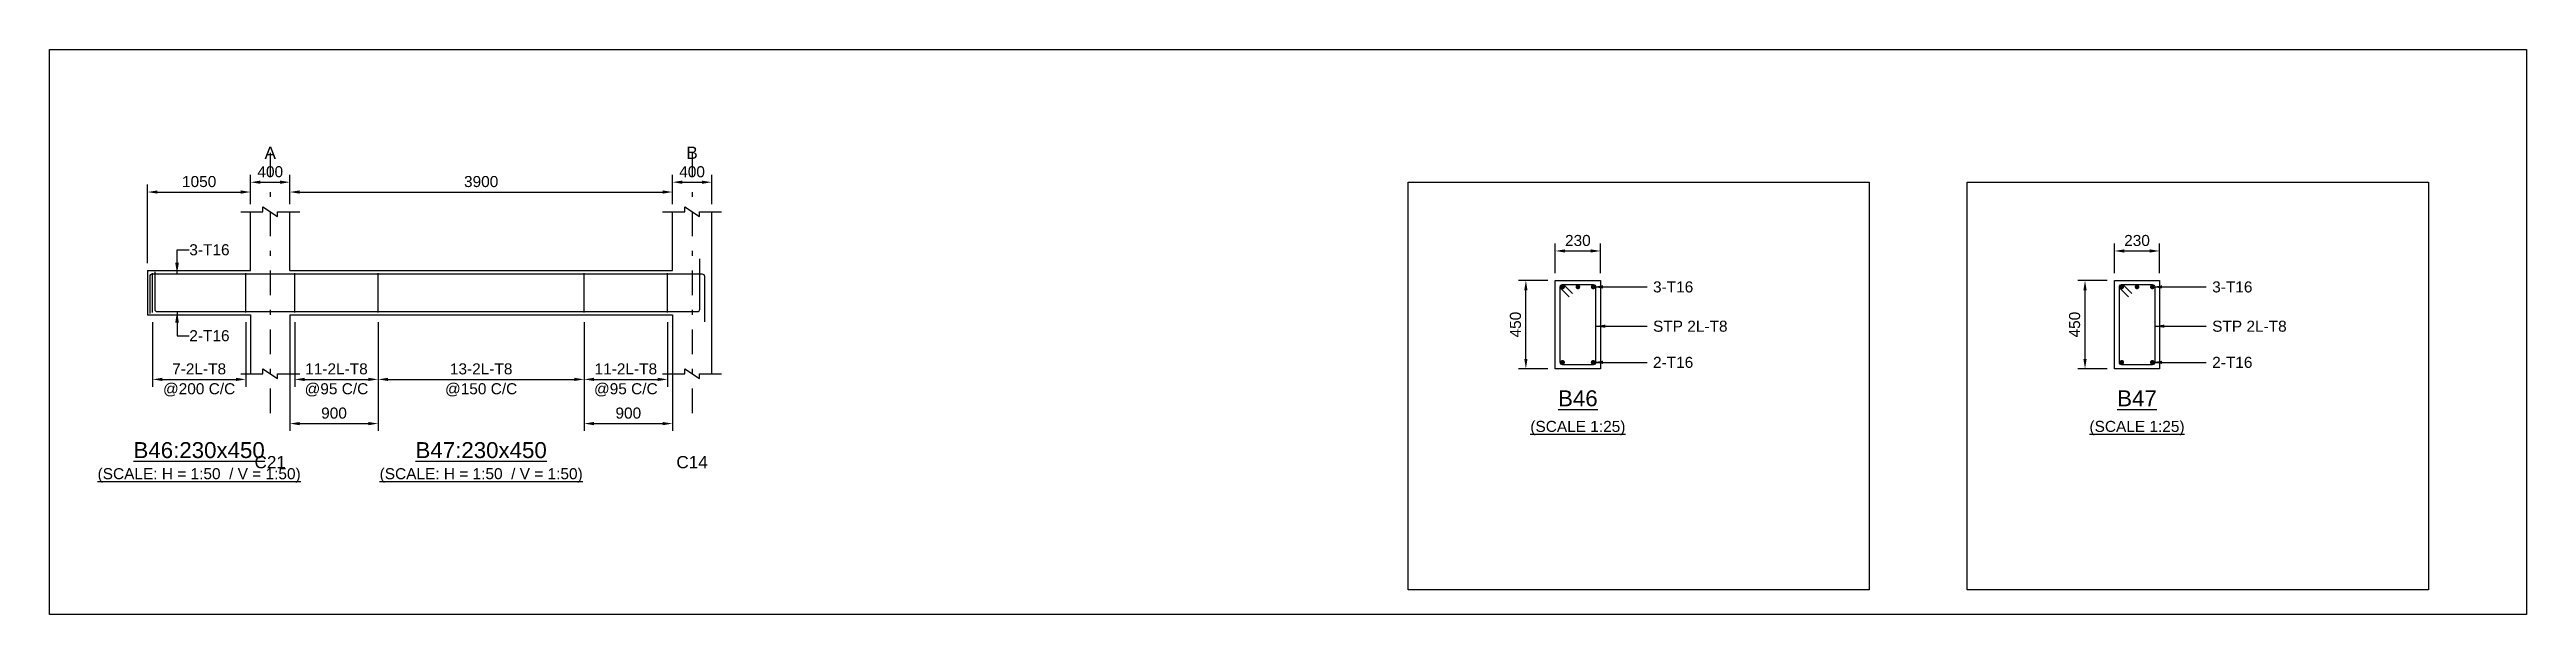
# Model space of a CAD drawing. Header units: inches. Extents: x -2000 to 143800, y -765100 to 3300.
# Drawn here: x -2000 to 48500, y -588400 to -576900 of the extents above; entities that cross this region are included whole.
import ezdxf
from ezdxf.enums import TextEntityAlignment as Align

# ---------------------------------------------------------------- set-up
doc = ezdxf.new("R2010")
doc.units = ezdxf.units.IN
doc.header["$LTSCALE"] = 1000
doc.header["$MEASUREMENT"] = 0
doc.linetypes.add('SCCenter', pattern=[1.2, 0.5, -0.3, 0.1, -0.3])
for name, color, linetype in [('Concrete Line', 2, 'Continuous'), ('Cut Line', 31, 'Continuous'), ('Dimension', 31, 'Continuous'), ('Grid', 8, 'Continuous'), ('Labels', 4, 'Continuous'), ('Labels_Support', 4, 'Continuous'), ('Link', 225, 'Continuous'), ('Reinforcement', 4, 'Continuous'), ('Schedule Border', 60, 'Continuous'), ('Text', 31, 'Continuous'), ('Text_Scale', 31, 'Continuous')]:
    doc.layers.add(name, color=color, linetype=linetype)
doc.styles.add('SC-SansSerif', font='SansSerif')
doc.styles.get("Standard").update_dxf_attribs({"font": 'txt.shx'})
doc.dimstyles.new('SCBBSDimStyl', dxfattribs={"dimtxt": 225, "dimasz": 200, "dimexe": 150, "dimexo": 150, "dimgap": 100, "dimtad": 1, "dimtoh": 1, "dimdec": 0, "dimzin": 0, "dimdsep": 46, "dimtxsty": 'SC-SansSerif', "dimcen": 0.09, "dimclrd": 8, "dimclre": 8, "dimclrt": 31, "dimadec": 0, "dimazin": 0, "dimtfac": 1, "dimtdec": 0, "dimtix": 1, "dimtofl": 0, "dimtmove": 0, "dimatfit": 3, "dimfxl": 1, "dimtolj": 1, "dimtzin": 0, "dimarcsym": 0})
doc.dimstyles.get("Standard").update_dxf_attribs({"dimtxt": 0.18, "dimasz": 225, "dimexe": 0.18, "dimexo": 0.0625, "dimgap": 0.09, "dimtad": 0, "dimtih": 1, "dimtoh": 1, "dimdec": 4, "dimzin": 0, "dimdsep": 46, "dimtxsty": 'Standard', "dimcen": 0.09, "dimadec": 0, "dimazin": 0, "dimtfac": 1, "dimtdec": 4, "dimtofl": 0, "dimtmove": 0, "dimatfit": 3, "dimfxl": 1, "dimtolj": 1, "dimtzin": 0, "dimarcsym": 0})

msp = doc.modelspace()

# ---------------------------------------------------------------- texts
at = {"layer": 'Grid', "style": 'SC-SansSerif'}
for s, p in [('A', (2500, -579000)), ('B', (11100, -579000))]:
    msp.add_text(s, height=250, dxfattribs=at).set_placement(p, align=Align.MIDDLE)
at = {"layer": 'Labels', "style": 'SC-SansSerif'}
for s, p in [('%%uB46', (29160, -584000)), ('%%uB47', (40560, -584000))]:
    msp.add_text(s, height=325, dxfattribs=at).set_placement(p, align=Align.MIDDLE)
for s, p in [('%%uB46:230x450', (1050, -585315)), ('%%uB47:230x450', (6800, -585315))]:
    msp.add_text(s, height=325, dxfattribs=at).set_placement(p, align=Align.BOTTOM_CENTER)
at = {"layer": 'Labels_Support', "style": 'SC-SansSerif'}
for s, p in [('C21', (2500, -585500)), ('C14', (11100, -585500))]:
    msp.add_text(s, height=250, dxfattribs=at).set_placement(p, align=Align.BOTTOM_CENTER)
at = {"layer": 'Text', "style": 'SC-SansSerif'}
for s, p in [('3-T16', (850, -580975)), ('3-T16', (30692, -581732)), ('3-T16', (42092, -581732)), ('2-T16', (850, -582725)), ('STP 2L-T8', (30692, -582532)), ('STP 2L-T8', (42092, -582532)), ('2-T16', (30692, -583268)), ('2-T16', (42092, -583268))]:
    msp.add_text(s, height=225, dxfattribs=at).set_placement(p, align=Align.MIDDLE_LEFT)
for p in [(29160, -584600), (40560, -584600)]:
    msp.add_text('%%u(SCALE 1:25)', height=225, dxfattribs=at).set_placement(p, align=Align.MIDDLE)
at = {"layer": 'Text_Scale', "style": 'SC-SansSerif'}
for p in [(1050, -585715), (6800, -585715)]:
    msp.add_text('%%u(SCALE: H = 1:50  / V = 1:50)', height=225, dxfattribs=at).set_placement(p, align=Align.BOTTOM_CENTER)

# ---------------------------------------------------------------- blocks, each defined once
blk = doc.blocks.new('*D408')
at = {"color": 8, "linetype": 'ByBlock', "lineweight": -2}
for p, q in [((100, -582450), (100, -583765)), ((2000, -582450), (2000, -583765)), ((300, -583615), (1800, -583615))]:
    blk.add_line(p, q, dxfattribs=at)
at = {"color": 8}
for points in [[(100, -583615), (300, -583582), (300, -583648)], [(2000, -583615), (1800, -583648), (1800, -583582)]]:
    blk.add_solid(points, dxfattribs=at)
at = {"layer": 'DEFPOINTS', "color": 31}
for p in [(100, -582300), (2000, -582300), (100, -583615)]:
    blk.add_point(p, dxfattribs=at)
at = {"color": 31, "char_height": 225, "attachment_point": 5, "style": 'SC-SansSerif'}
for s, insert in [('\\A1;@200 C/C', (1050, -583828)), ('\\A1;7-2L-T8', (1050, -583402))]:
    blk.add_mtext(s, dxfattribs=dict(at, insert=insert))
blk = doc.blocks.new('*D409')
at = {"color": 8, "linetype": 'ByBlock', "lineweight": -2}
for p, q in [((3000, -582450), (3000, -583765)), ((4700, -582450), (4700, -583765)), ((3200, -583615), (4500, -583615))]:
    blk.add_line(p, q, dxfattribs=at)
at = {"color": 8}
for points in [[(3000, -583615), (3200, -583582), (3200, -583648)], [(4700, -583615), (4500, -583648), (4500, -583582)]]:
    blk.add_solid(points, dxfattribs=at)
at = {"layer": 'DEFPOINTS', "color": 31}
for p in [(3000, -582300), (4700, -582300), (3000, -583615)]:
    blk.add_point(p, dxfattribs=at)
at = {"color": 31, "char_height": 225, "attachment_point": 5, "style": 'SC-SansSerif'}
for s, insert in [('\\A1;@95 C/C', (3850, -583828)), ('\\A1;11-2L-T8', (3850, -583402))]:
    blk.add_mtext(s, dxfattribs=dict(at, insert=insert))
blk = doc.blocks.new('*D410')
at = {"color": 8, "linetype": 'ByBlock', "lineweight": -2}
for p, q in [((2900, -582450), (2900, -584665)), ((4700, -582450), (4700, -584665)), ((3100, -584515), (4500, -584515))]:
    blk.add_line(p, q, dxfattribs=at)
at = {"color": 8}
for points in [[(2900, -584515), (3100, -584482), (3100, -584548)], [(4700, -584515), (4500, -584548), (4500, -584482)]]:
    blk.add_solid(points, dxfattribs=at)
at = {"layer": 'DEFPOINTS', "color": 31}
for p in [(2900, -582300), (4700, -582300), (2900, -584515)]:
    blk.add_point(p, dxfattribs=at)
at = {"color": 31, "insert": (3800, -584302), "char_height": 225, "attachment_point": 5, "style": 'SC-SansSerif'}
blk.add_mtext('\\A1;900', dxfattribs=at)
blk = doc.blocks.new('*D411')
at = {"color": 8, "linetype": 'ByBlock', "lineweight": -2}
for p, q in [((4700, -582450), (4700, -583765)), ((8900, -582450), (8900, -583765)), ((4900, -583615), (8700, -583615))]:
    blk.add_line(p, q, dxfattribs=at)
at = {"color": 8}
for points in [[(4700, -583615), (4900, -583582), (4900, -583648)], [(8900, -583615), (8700, -583648), (8700, -583582)]]:
    blk.add_solid(points, dxfattribs=at)
at = {"layer": 'DEFPOINTS', "color": 31}
for p in [(4700, -582300), (8900, -582300), (4700, -583615)]:
    blk.add_point(p, dxfattribs=at)
at = {"color": 31, "char_height": 225, "attachment_point": 5, "style": 'SC-SansSerif'}
for s, insert in [('\\A1;@150 C/C', (6800, -583828)), ('\\A1;13-2L-T8', (6800, -583402))]:
    blk.add_mtext(s, dxfattribs=dict(at, insert=insert))
blk = doc.blocks.new('*D412')
at = {"color": 8, "linetype": 'ByBlock', "lineweight": -2}
for p, q in [((8900, -582450), (8900, -583765)), ((10600, -582450), (10600, -583765)), ((9100, -583615), (10400, -583615))]:
    blk.add_line(p, q, dxfattribs=at)
at = {"color": 8}
for points in [[(8900, -583615), (9100, -583582), (9100, -583648)], [(10600, -583615), (10400, -583648), (10400, -583582)]]:
    blk.add_solid(points, dxfattribs=at)
at = {"layer": 'DEFPOINTS', "color": 31}
for p in [(8900, -582300), (10600, -582300), (8900, -583615)]:
    blk.add_point(p, dxfattribs=at)
at = {"color": 31, "char_height": 225, "attachment_point": 5, "style": 'SC-SansSerif'}
for s, insert in [('\\A1;@95 C/C', (9750, -583828)), ('\\A1;11-2L-T8', (9750, -583402))]:
    blk.add_mtext(s, dxfattribs=dict(at, insert=insert))
blk = doc.blocks.new('*D413')
at = {"color": 8, "linetype": 'ByBlock', "lineweight": -2}
for p, q in [((8900, -582450), (8900, -584665)), ((10700, -582450), (10700, -584665)), ((9100, -584515), (10500, -584515))]:
    blk.add_line(p, q, dxfattribs=at)
at = {"color": 8}
for points in [[(8900, -584515), (9100, -584482), (9100, -584548)], [(10700, -584515), (10500, -584548), (10500, -584482)]]:
    blk.add_solid(points, dxfattribs=at)
at = {"layer": 'DEFPOINTS', "color": 31}
for p in [(8900, -582300), (10700, -582300), (8900, -584515)]:
    blk.add_point(p, dxfattribs=at)
at = {"color": 31, "insert": (9800, -584302), "char_height": 225, "attachment_point": 5, "style": 'SC-SansSerif'}
blk.add_mtext('\\A1;900', dxfattribs=at)
blk = doc.blocks.new('*D414')
at = {"color": 8, "linetype": 'ByBlock', "lineweight": -2}
for p, q in [((28700, -581450), (28700, -580850)), ((28900, -581000), (29420, -581000)), ((29620, -581450), (29620, -580850))]:
    blk.add_line(p, q, dxfattribs=at)
at = {"color": 8}
for points in [[(28700, -581000), (28900, -580967), (28900, -581033)], [(29620, -581000), (29420, -581033), (29420, -580967)]]:
    blk.add_solid(points, dxfattribs=at)
at = {"layer": 'DEFPOINTS', "color": 31}
for p in [(28700, -581000), (28700, -581600), (29620, -581600)]:
    blk.add_point(p, dxfattribs=at)
at = {"color": 31, "insert": (29160, -580788), "char_height": 225, "attachment_point": 5, "style": 'SC-SansSerif'}
blk.add_mtext('\\A1;230', dxfattribs=at)
blk = doc.blocks.new('*D415')
at = {"color": 8, "linetype": 'ByBlock', "lineweight": -2}
for p, q in [((28550, -581600), (27950, -581600)), ((28100, -583200), (28100, -581800)), ((28550, -583400), (27950, -583400))]:
    blk.add_line(p, q, dxfattribs=at)
at = {"color": 8}
for points in [[(28100, -581600), (28133, -581800), (28067, -581800)], [(28100, -583400), (28067, -583200), (28133, -583200)]]:
    blk.add_solid(points, dxfattribs=at)
at = {"layer": 'DEFPOINTS', "color": 31}
for p in [(28700, -581600), (28100, -583400), (28700, -583400)]:
    blk.add_point(p, dxfattribs=at)
at = {"color": 31, "insert": (27888, -582500), "char_height": 225, "attachment_point": 5, "rotation": 90, "style": 'SC-SansSerif'}
blk.add_mtext('\\A1;450', dxfattribs=at)
blk = doc.blocks.new('*D416')
at = {"color": 8, "linetype": 'ByBlock', "lineweight": -2}
for p, q in [((40100, -581450), (40100, -580850)), ((40300, -581000), (40820, -581000)), ((41020, -581450), (41020, -580850))]:
    blk.add_line(p, q, dxfattribs=at)
at = {"color": 8}
for points in [[(40100, -581000), (40300, -580967), (40300, -581033)], [(41020, -581000), (40820, -581033), (40820, -580967)]]:
    blk.add_solid(points, dxfattribs=at)
at = {"layer": 'DEFPOINTS', "color": 31}
for p in [(40100, -581000), (40100, -581600), (41020, -581600)]:
    blk.add_point(p, dxfattribs=at)
at = {"color": 31, "insert": (40560, -580788), "char_height": 225, "attachment_point": 5, "style": 'SC-SansSerif'}
blk.add_mtext('\\A1;230', dxfattribs=at)
blk = doc.blocks.new('*D417')
at = {"color": 8, "linetype": 'ByBlock', "lineweight": -2}
for p, q in [((39950, -581600), (39350, -581600)), ((39500, -583200), (39500, -581800)), ((39950, -583400), (39350, -583400))]:
    blk.add_line(p, q, dxfattribs=at)
at = {"color": 8}
for points in [[(39500, -581600), (39533, -581800), (39467, -581800)], [(39500, -583400), (39467, -583200), (39533, -583200)]]:
    blk.add_solid(points, dxfattribs=at)
at = {"layer": 'DEFPOINTS', "color": 31}
for p in [(40100, -581600), (39500, -583400), (40100, -583400)]:
    blk.add_point(p, dxfattribs=at)
at = {"color": 31, "insert": (39288, -582500), "char_height": 225, "attachment_point": 5, "rotation": 90, "style": 'SC-SansSerif'}
blk.add_mtext('\\A1;450', dxfattribs=at)
blk = doc.blocks.new('*D418')
at = {"color": 8, "linetype": 'ByBlock', "lineweight": -2}
for p, q in [((0, -581250), (0, -579650)), ((2100, -580050), (2100, -579650)), ((200, -579800), (1900, -579800))]:
    blk.add_line(p, q, dxfattribs=at)
at = {"color": 8}
for points in [[(0, -579800), (200, -579767), (200, -579833)], [(2100, -579800), (1900, -579833), (1900, -579767)]]:
    blk.add_solid(points, dxfattribs=at)
at = {"layer": 'DEFPOINTS', "color": 31}
for p in [(0, -579800), (2100, -580200), (0, -581400)]:
    blk.add_point(p, dxfattribs=at)
at = {"color": 31, "insert": (1050, -579588), "char_height": 225, "attachment_point": 5, "style": 'SC-SansSerif'}
blk.add_mtext('\\A1;1050', dxfattribs=at)
blk = doc.blocks.new('*D419')
at = {"color": 8, "linetype": 'ByBlock', "lineweight": -2}
for p, q in [((2900, -580050), (2900, -579650)), ((10700, -580050), (10700, -579650)), ((3100, -579800), (10500, -579800))]:
    blk.add_line(p, q, dxfattribs=at)
at = {"color": 8}
for points in [[(2900, -579800), (3100, -579767), (3100, -579833)], [(10700, -579800), (10500, -579833), (10500, -579767)]]:
    blk.add_solid(points, dxfattribs=at)
at = {"layer": 'DEFPOINTS', "color": 31}
for p in [(2900, -579800), (2900, -580200), (10700, -580200)]:
    blk.add_point(p, dxfattribs=at)
at = {"color": 31, "insert": (6800, -579588), "char_height": 225, "attachment_point": 5, "style": 'SC-SansSerif'}
blk.add_mtext('\\A1;3900', dxfattribs=at)
blk = doc.blocks.new('*D420')
at = {"color": 8, "linetype": 'ByBlock', "lineweight": -2}
for p, q in [((2100, -580050), (2100, -579450)), ((2300, -579600), (2700, -579600)), ((2900, -580050), (2900, -579450))]:
    blk.add_line(p, q, dxfattribs=at)
at = {"color": 8}
for points in [[(2100, -579600), (2300, -579567), (2300, -579633)], [(2900, -579600), (2700, -579633), (2700, -579567)]]:
    blk.add_solid(points, dxfattribs=at)
at = {"layer": 'DEFPOINTS', "color": 31}
for p in [(2100, -579600), (2100, -580200), (2900, -580200)]:
    blk.add_point(p, dxfattribs=at)
at = {"color": 31, "insert": (2500, -579388), "char_height": 225, "attachment_point": 5, "style": 'SC-SansSerif'}
blk.add_mtext('\\A1;400', dxfattribs=at)
blk = doc.blocks.new('*D421')
at = {"color": 8, "linetype": 'ByBlock', "lineweight": -2}
for p, q in [((10700, -580050), (10700, -579450)), ((10900, -579600), (11300, -579600)), ((11500, -580050), (11500, -579450))]:
    blk.add_line(p, q, dxfattribs=at)
at = {"color": 8}
for points in [[(10700, -579600), (10900, -579567), (10900, -579633)], [(11500, -579600), (11300, -579633), (11300, -579567)]]:
    blk.add_solid(points, dxfattribs=at)
at = {"layer": 'DEFPOINTS', "color": 31}
for p in [(10700, -579600), (10700, -580200), (11500, -580200)]:
    blk.add_point(p, dxfattribs=at)
at = {"color": 31, "insert": (11100, -579388), "char_height": 225, "attachment_point": 5, "style": 'SC-SansSerif'}
blk.add_mtext('\\A1;400', dxfattribs=at)

# ---------------------------------------------------------------- dimensions: what is measured, and where the dimension line sits
at = {"layer": 'Dimension'}
for base, p1, p2, text, picture, middle in [((2100, -579800), (0, -581400), (2100, -580200), '1050', '*D418', (1050, -579800)), ((2900, -579600), (2100, -580200), (2900, -580200), '400', '*D420', (2500, -579600)), ((10700, -579800), (2900, -580200), (10700, -580200), '3900', '*D419', (6800, -579800)), ((11500, -579600), (10700, -580200), (11500, -580200), '400', '*D421', (11100, -579600)), ((2000, -583615), (100, -582300), (2000, -582300), '7-2L-T8\\X@200 C/C', '*D408', (1050, -583615)), ((4700, -584515), (2900, -582300), (4700, -582300), '900', '*D410', (3800, -584515)), ((4700, -583615), (3000, -582300), (4700, -582300), '11-2L-T8\\X@95 C/C', '*D409', (3850, -583615)), ((8900, -583615), (4700, -582300), (8900, -582300), '13-2L-T8\\X@150 C/C', '*D411', (6800, -583615)), ((10600, -583615), (8900, -582300), (10600, -582300), '11-2L-T8\\X@95 C/C', '*D412', (9750, -583615)), ((10700, -584515), (8900, -582300), (10700, -582300), '900', '*D413', (9800, -584515))]:
    dim = msp.add_linear_dim(base=base, p1=p1, p2=p2, text=text, dimstyle='SCBBSDimStyl', dxfattribs=at)
    dim.commit()
    dim.dimension.update_dxf_attribs({"geometry": picture, "text_midpoint": middle})
for base, p1, p2, angle, text, picture, middle in [((29620, -581000), (28700, -581600), (29620, -581600), 0, '230', '*D414', (29160, -581000)), ((41020, -581000), (40100, -581600), (41020, -581600), 0, '230', '*D416', (40560, -581000)), ((28100, -581600), (28700, -583400), (28700, -581600), 90, '450', '*D415', (28100, -582500)), ((39500, -581600), (40100, -583400), (40100, -581600), 90, '450', '*D417', (39500, -582500))]:
    dim = msp.add_linear_dim(base=base, p1=p1, p2=p2, angle=angle, text=text, dimstyle='SCBBSDimStyl', override={"dimjust": 0}, dxfattribs=at)
    dim.commit()
    dim.dimension.update_dxf_attribs({"geometry": picture, "text_midpoint": middle, "dimtype": 129})

# ---------------------------------------------------------------- linework, layer by layer
at = {"layer": 'Concrete Line'}
for p, q in [((2100, -581400), (2100, -580200)), ((2900, -581400), (2900, -580200)), ((10700, -581400), (10700, -580200)), ((11500, -583500), (11500, -580200)), ((0, -581400), (0, -582300)), ((2100, -582300), (2100, -583500)), ((2900, -582300), (2900, -583500)), ((10700, -582300), (10700, -583500))]:
    msp.add_line(p, q, dxfattribs=at)
for points in [[(0, -581400), (2100, -581400)], [(2900, -581400), (10700, -581400)], [(0, -582300), (2100, -582300)], [(2900, -582300), (10700, -582300)]]:
    msp.add_lwpolyline(points, dxfattribs=at)
for points in [[(28700, -581600), (29620, -581600), (29620, -583400), (28700, -583400)], [(40100, -581600), (41020, -581600), (41020, -583400), (40100, -583400)]]:
    msp.add_lwpolyline(points, close=True, dxfattribs=at)
at = {"layer": 'Cut Line'}
for points in [[(1900, -580200), (2350, -580200), (2350, -580100), (2650, -580300), (2650, -580200), (3100, -580200)], [(10500, -580200), (10950, -580200), (10950, -580100), (11250, -580300), (11250, -580200), (11700, -580200)], [(1900, -583500), (2350, -583500), (2350, -583400), (2650, -583600), (2650, -583500), (3100, -583500)], [(10500, -583500), (10950, -583500), (10950, -583400), (11250, -583600), (11250, -583500), (11700, -583500)]]:
    msp.add_lwpolyline(points, dxfattribs=at)
at = {"layer": 'Grid', "linetype": 'SCCenter'}
for p, q in [((2500, -579000), (2500, -584300)), ((11100, -579000), (11100, -584300))]:
    msp.add_line(p, q, dxfattribs=at)
at = {"layer": 'Grid'}
for centre in [(2500, -579000), (11100, -579000)]:
    msp.add_circle(centre, 0, dxfattribs=at)
at = {"layer": 'Link'}
for p, q in [((100, -582250), (100, -581450)), ((2000, -582250), (2000, -581450)), ((3000, -582250), (3000, -581450)), ((4700, -582250), (4700, -581450)), ((8900, -582250), (8900, -581450)), ((10600, -582250), (10600, -581450))]:
    msp.add_line(p, q, dxfattribs=at)
for points in [[(28983.8, -581935.6), (28814.1, -581765.9, -0.6681786), (28848, -581684), (29472, -581684, -0.4142136), (29520, -581732), (29520, -583268, -0.4142136), (29472, -583316), (28848, -583316, -0.4142136), (28800, -583268), (28800, -581732, -0.6681786), (28881.9, -581698.1), (29051.6, -581867.8)], [(40383.8, -581935.6), (40214.1, -581765.9, -0.6681786), (40248, -581684), (40872, -581684, -0.4142136), (40920, -581732), (40920, -583268, -0.4142136), (40872, -583316), (40248, -583316, -0.4142136), (40200, -583268), (40200, -581732, -0.6681786), (40281.9, -581698.1), (40451.6, -581867.8)]]:
    msp.add_lwpolyline(points, format="xyb", dxfattribs=at)
at = {"layer": 'Reinforcement'}
for points in [[(146, -581425), (146, -582184, 0.4142136), (196, -582234), (11206, -582234, 0.4142136), (11256, -582184), (11256, -581158)], [(50, -582275), (50, -581516, -0.4142136), (100, -581466), (11302, -581466, -0.4142136), (11352, -581516), (11352, -582446)]]:
    msp.add_lwpolyline(points, format="xyb", dxfattribs=at)
at = {"layer": 'Reinforcement', "const_width": 48}
for points in [[(28824, -581732, 1), (28872, -581732, 1)], [(29136, -581732, 1), (29184, -581732, 1)], [(29448, -581732, 1), (29496, -581732, 1)], [(40224, -581732, 1), (40272, -581732, 1)], [(40536, -581732, 1), (40584, -581732, 1)], [(40848, -581732, 1), (40896, -581732, 1)], [(28824, -583268, 1), (28872, -583268, 1)], [(29448, -583268, 1), (29496, -583268, 1)], [(40224, -583268, 1), (40272, -583268, 1)], [(40848, -583268, 1), (40896, -583268, 1)]]:
    msp.add_lwpolyline(points, format="xyb", close=True, dxfattribs=at)
at = {"layer": 'Schedule Border'}
for points in [[(-2000, -576900), (48500, -576900), (48500, -588400), (-2000, -588400)], [(25700, -579600), (35100, -579600), (35100, -587900), (25700, -587900)], [(37100, -579600), (46500, -579600), (46500, -587900), (37100, -587900)]]:
    msp.add_lwpolyline(points, close=True, dxfattribs=at)

msp.set_redraw_order([(e.dxf.handle, doc.entitydb.next_handle()) for e in msp.query("TEXT MTEXT ATTDEF DIMENSION ARC_DIMENSION")])  # texts and dimensions are drawn at this point

# ---------------------------------------------------------------- leaders
at = {"layer": 'Dimension', "color": 8}
for points, dimstyle in [([(600, -581466), (600, -580975), (850, -580975)], 'Standard'), ([(29472, -581732), (29972, -581732), (30572, -581732)], 'SCBBSDimStyl'), ([(40872, -581732), (41372, -581732), (41972, -581732)], 'SCBBSDimStyl'), ([(600, -582234), (600, -582725), (850, -582725)], 'Standard'), ([(29520, -582532), (30572, -582532)], 'SCBBSDimStyl'), ([(40920, -582532), (41972, -582532)], 'SCBBSDimStyl'), ([(29472, -583268), (29972, -583268), (30572, -583268)], 'SCBBSDimStyl'), ([(40872, -583268), (41372, -583268), (41972, -583268)], 'SCBBSDimStyl')]:
    msp.add_leader(points, dimstyle=dimstyle, dxfattribs=at)

doc.saveas('drawing.dxf')
